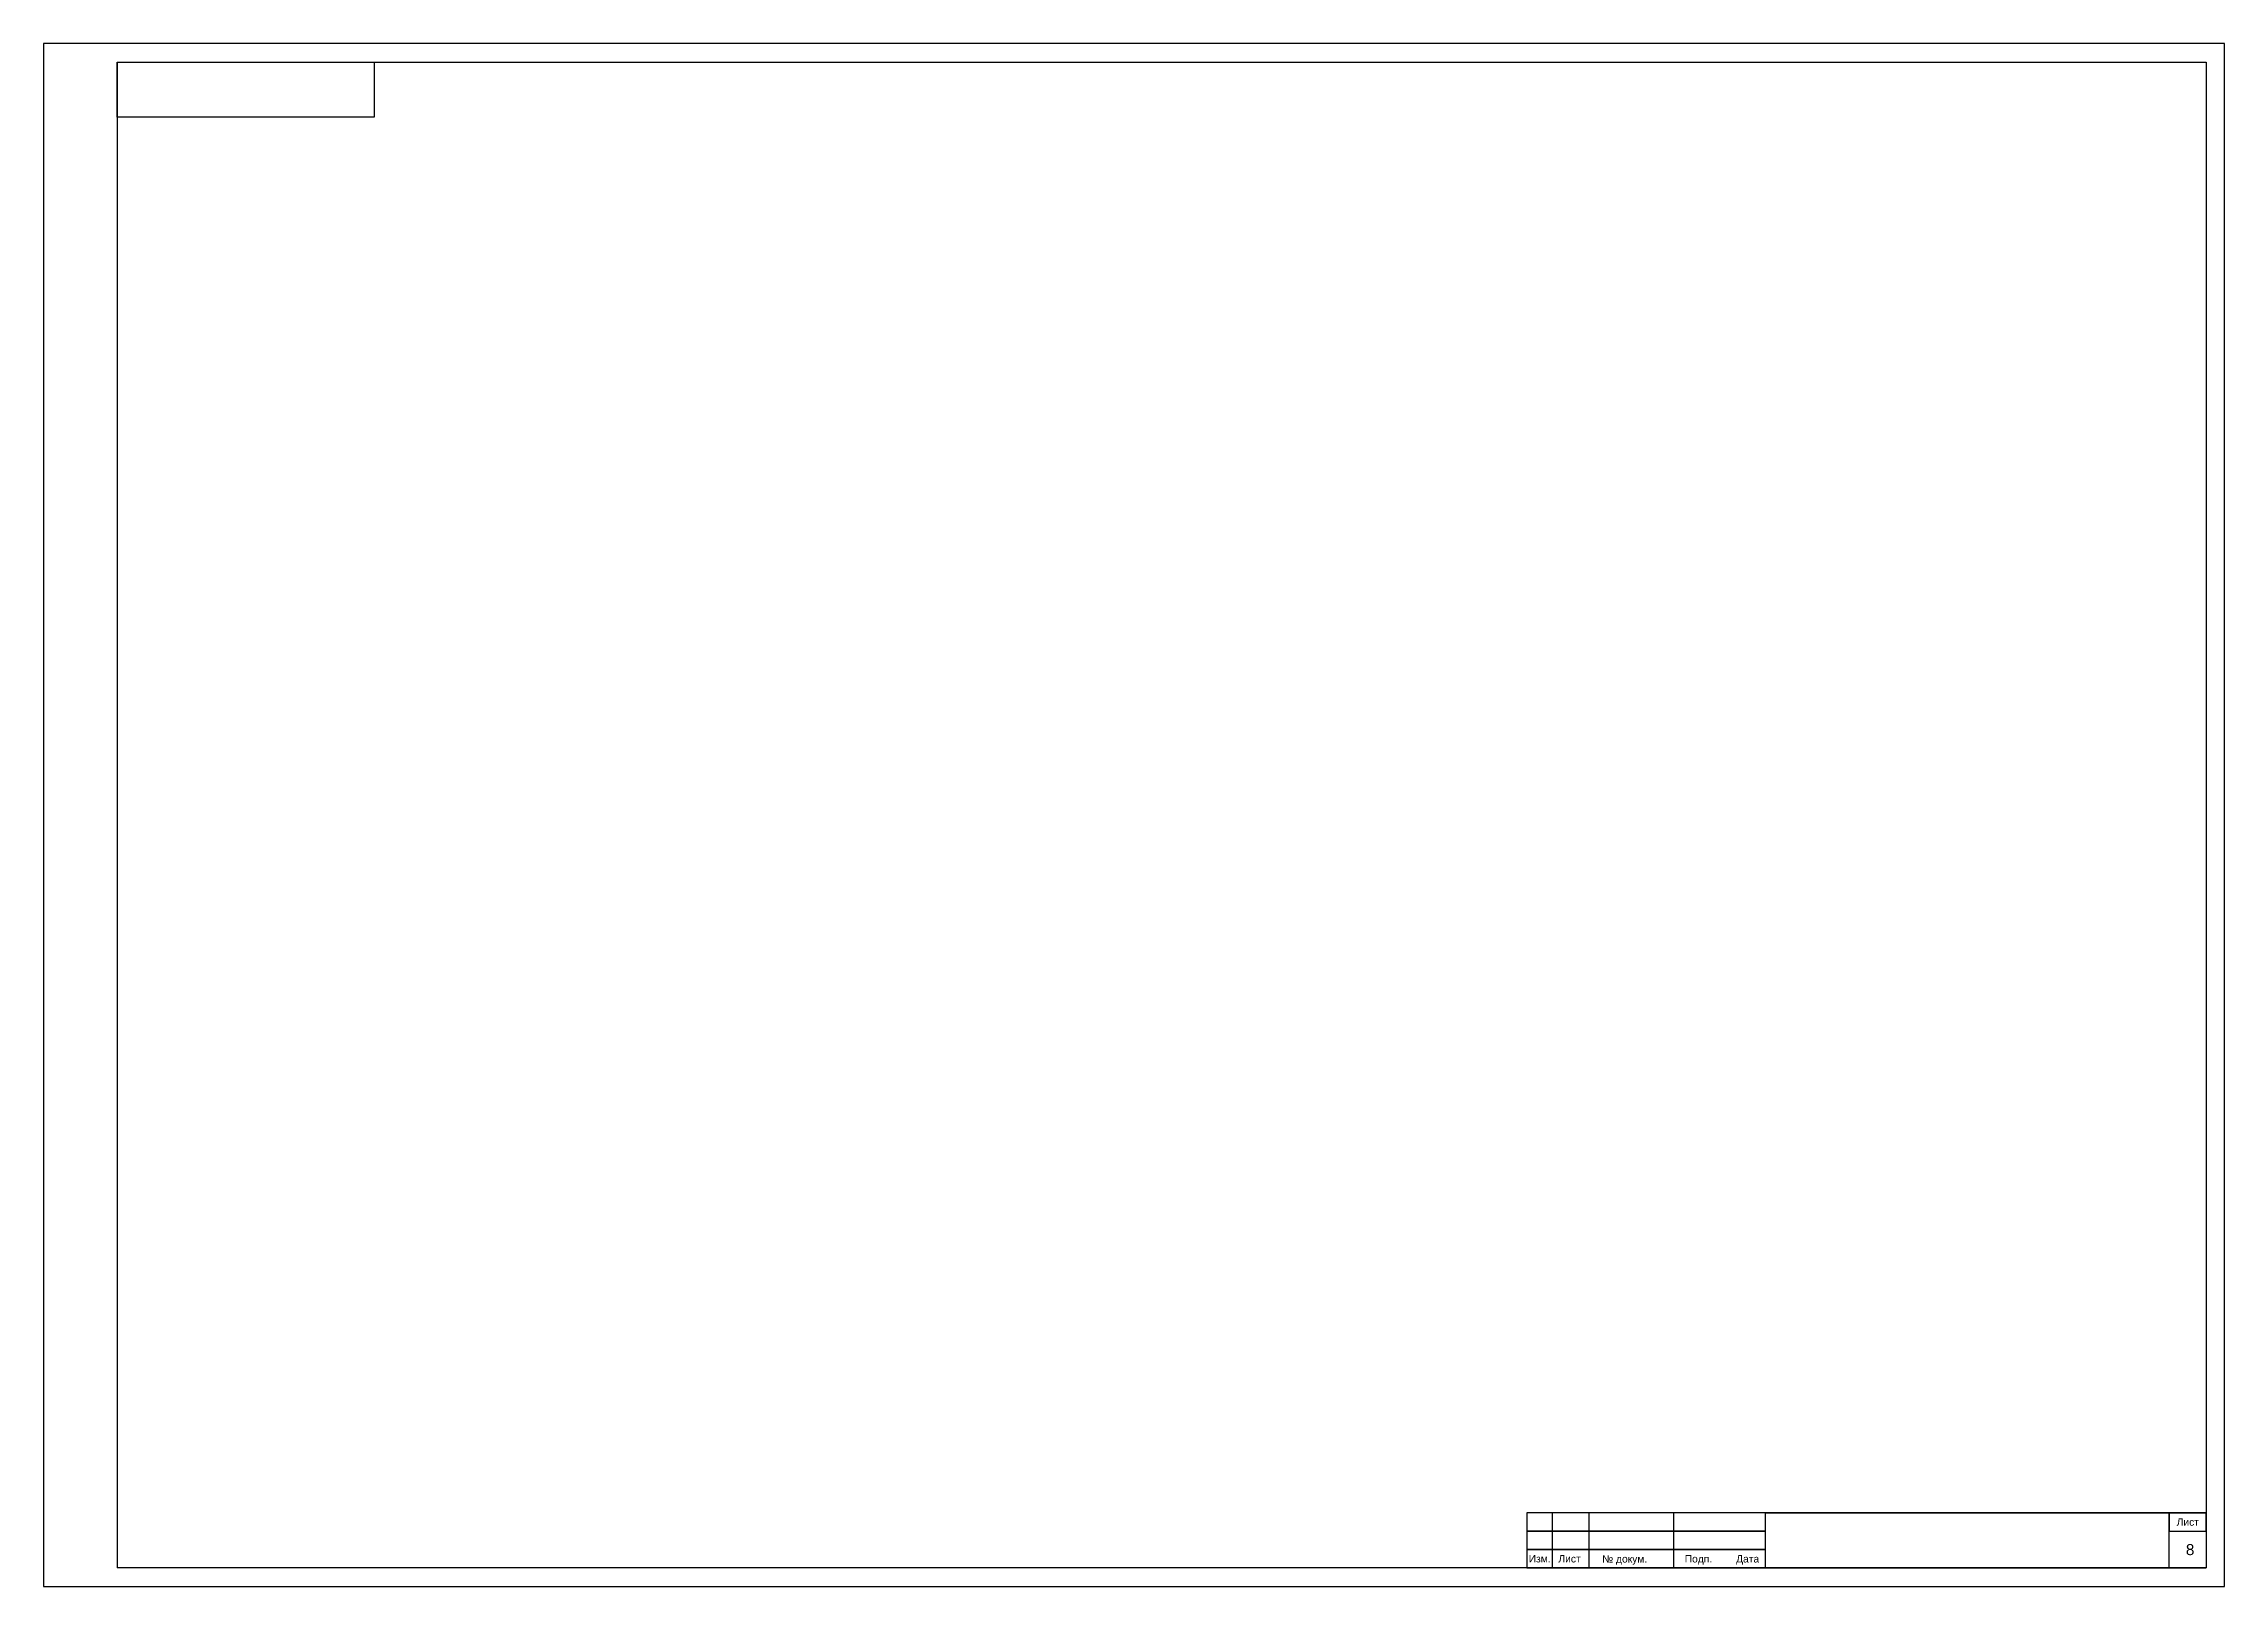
# Model space of a CAD drawing. Header units: millimetres. Extents: x 1900 to 5196, y 1354 to 2616.
# Drawn here: x 3250 to 3844, y 1355 to 1775 of the extents above; entities that cross this region are included whole.
import ezdxf

# ---------------------------------------------------------------- set-up
doc = ezdxf.new("R2010")
doc.units = ezdxf.units.MM
doc.layers.add('Оформление', color=7, linetype='Continuous', lineweight=30)
doc.styles.get("Standard").update_dxf_attribs({"font": 'arial.ttf'})

msp = doc.modelspace()

# ---------------------------------------------------------------- texts
at = {"layer": 'Оформление'}
for s, height, p in [('Лист', 2, (3830.5, 1371.5)), ('8', 3, (3833, 1363.5)), ('Изм.', 2, (3654, 1361.52)), ('Лист', 2, (3662.1, 1361.51)), ('№ докум.', 2, (3674.02, 1361.49)), ('Подп.', 2, (3696.5, 1361.5)), ('Дата', 2, (3710.5, 1361.5))]:
    msp.add_text(s, height=height, dxfattribs=at).set_placement(p)

# ---------------------------------------------------------------- linework, layer by layer
at = {"layer": 'Оформление'}
for p, q in [((3269.5, 1770), (3269.5, 1360)), ((3269.5, 1770), (3838.5, 1770)), ((3838.5, 1770), (3838.5, 1360)), ((3838.5, 1360), (3269.5, 1360)), ((3653.5, 1360), (3838.5, 1360)), ((3653.5, 1360), (3838.5, 1360)), ((3653.5, 1360), (3838.5, 1360))]:
    msp.add_line(p, q, dxfattribs=at)
at = {"layer": 'Оформление', "lineweight": 35}
msp.add_line((3718.5, 1375), (3838.5, 1375), dxfattribs=at)
at = {"layer": 'Оформление'}
for points in [[(3249.5, 1355), (3843.5, 1355), (3843.5, 1775), (3249.5, 1775)], [(3269.5, 1770), (3339.5, 1770), (3339.5, 1755), (3269.5, 1755)], [(3653.5, 1360), (3670.5, 1360), (3670.48, 1375), (3653.48, 1375)], [(3653.5, 1370), (3718.5, 1370), (3718.5, 1375), (3653.5, 1375)], [(3653.5, 1360), (3660.5, 1360), (3660.5, 1375), (3653.5, 1375)], [(3653.5, 1360), (3693.5, 1360), (3693.5, 1375), (3653.5, 1375)], [(3838.5, 1360), (3828.5, 1360), (3828.5, 1375), (3838.5, 1375)], [(3838.5, 1375), (3828.5, 1375), (3828.5, 1370), (3838.5, 1370)], [(3653.5, 1365), (3718.5, 1365), (3718.5, 1370), (3653.5, 1370)], [(3653.5, 1360), (3718.5, 1360), (3718.5, 1365), (3653.5, 1365)]]:
    msp.add_lwpolyline(points, close=True, dxfattribs=at)

msp.set_redraw_order([(e.dxf.handle, doc.entitydb.next_handle()) for e in msp.query("TEXT MTEXT ATTDEF DIMENSION ARC_DIMENSION")])  # texts and dimensions are drawn at this point

doc.saveas('drawing.dxf')
